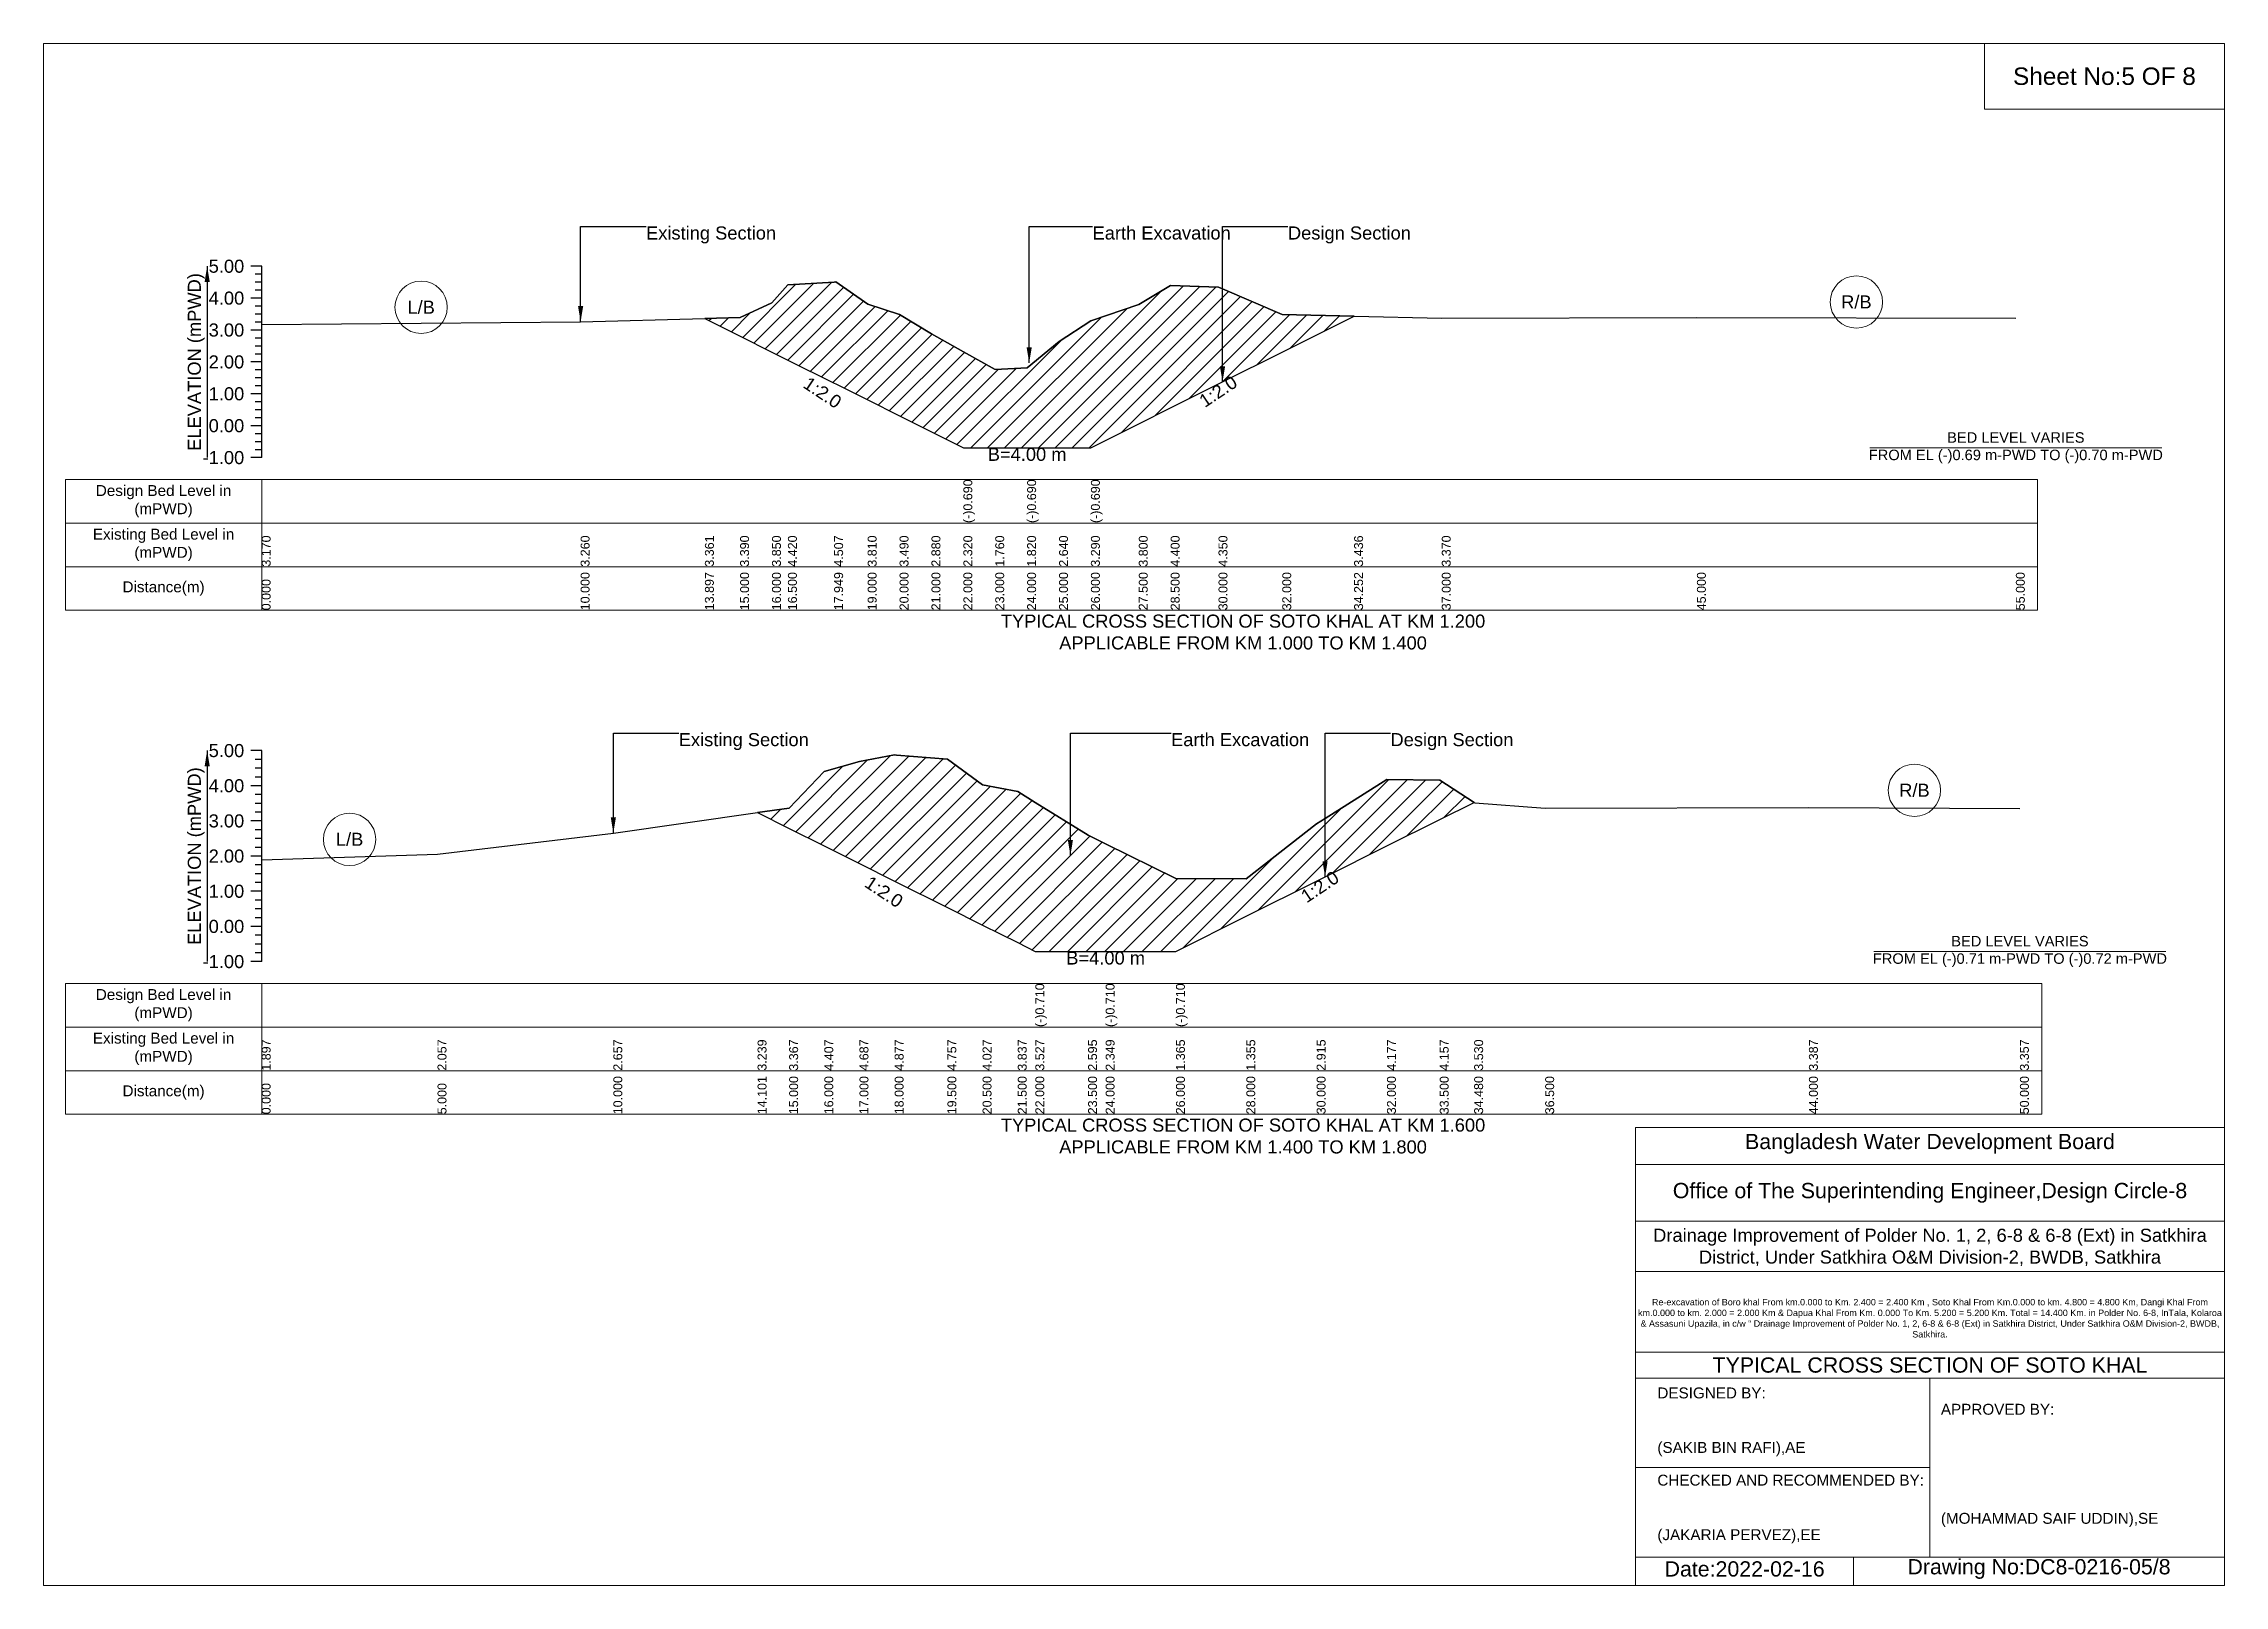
# Model space of a CAD drawing. Header units: inches. Extents: x 91000 to 408000, y -5656 to 0.
# Drawn here: x 140000 to 148000, y -5656 to 0 of the extents above; entities that cross this region are included whole.
import ezdxf

# ---------------------------------------------------------------- set-up
doc = ezdxf.new("R2010")
doc.units = ezdxf.units.IN
doc.header["$LTSCALE"] = 7
doc.header["$MEASUREMENT"] = 0
for name, color, linetype, lineweight in [('Cross section Data Border', 7, 'Continuous', 9), ('Cross Section Labels', 7, 'Continuous', 9), ('Existing_Bed_Level for Xsection', 7, 'Continuous', 25)]:
    doc.layers.add(name, color=color, linetype=linetype, lineweight=lineweight)
doc.styles.get("Standard").update_dxf_attribs({"font": 'arial.ttf'})
doc.dimstyles.get("Standard").update_dxf_attribs({"dimtxt": 45, "dimasz": 58, "dimexe": 0.18, "dimexo": 0.0625, "dimgap": 0.09, "dimtad": 0, "dimtih": 1, "dimtoh": 1, "dimdec": 4, "dimzin": 0, "dimdsep": 46, "dimtxsty": 'Standard', "dimcen": 0.09, "dimadec": 0, "dimazin": 0, "dimtfac": 1, "dimtdec": 4, "dimtofl": 0, "dimtmove": 0, "dimatfit": 3, "dimfxl": 1, "dimtolj": 1, "dimtzin": 0, "dimarcsym": 0})

msp = doc.modelspace()

# ---------------------------------------------------------------- texts
at = {"layer": 'Cross section Data Border', "char_height": 40, "width": 640, "attachment_point": 5}
for s, insert in [('Design Bed Level in (mPWD)', (140440, -1678.92)), ('Existing Bed Level in (mPWD)', (140440, -1838.92)), ('Distance(m)', (140440, -1998.92)), ('Design Bed Level in (mPWD)', (140440, -3527.795)), ('Existing Bed Level in (mPWD)', (140440, -3687.795)), ('Distance(m)', (140440, -3847.795))]:
    msp.add_mtext(s, dxfattribs=dict(at, insert=insert))
at = {"layer": 'Cross Section Labels'}
for s, insert, char_height, attachment_point in [('Sheet No:5 OF 8', (147560, -120), 64, 5), ('Existing Section', (142210, -670.67), 48, 1), ('Earth Excavation', (143848, -670.67), 48, 1), ('Design Section', (144564.73664, -670.67), 48, 1), ('L/B', (141385, -967.265), 48, 5), ('R/B', (146650, -947.96), 48, 5), ('BED LEVEL VARIES ^JFROM EL (-)0.69 m-PWD TO (-)0.70 m-PWD', (147235, -1482.65), 38.4, 5), ('B=4.00 m', (143608, -1482.65), 48, 2), ('TYPICAL CROSS SECTION OF SOTO KHAL AT KM 1.200^JAPPLICABLE FROM KM 1.000 TO KM 1.400', (144400, -2158.92), 48, 5), ('Existing Section', (142330, -2529.295), 48, 1), ('Earth Excavation', (144136, -2529.295), 48, 1), ('Design Section', (144940.94868, -2529.295), 48, 1), ('R/B', (146863, -2739.307), 48, 5), ('L/B', (141122.5, -2919.262), 48, 5), ('BED LEVEL VARIES ^JFROM EL (-)0.71 m-PWD TO (-)0.72 m-PWD', (147250, -3330.385), 38.4, 5), ('B=4.00 m', (143896, -3330.385), 48, 2), ('TYPICAL CROSS SECTION OF SOTO KHAL AT KM 1.600^JAPPLICABLE FROM KM 1.400 TO KM 1.800', (144400, -4007.795), 48, 5), ('Bangladesh Water Development Board', (146920, -4036), 56, 5), ('Office of The Superintending Engineer,Design Circle-8', (146920, -4216), 56, 5)]:
    msp.add_mtext(s, dxfattribs=dict(at, insert=insert, char_height=char_height, attachment_point=attachment_point))
at = {"layer": 'Cross Section Labels', "char_height": 48, "attachment_point": 2}
for insert, rotation in [((142870.7443, -1260.27215), 326.309932474), ((144295.48664, -1255.90668), 33.690067526), ((144668.69868, -3073.03566), 33.690067526), ((143096.28037, -3091.77519), 326.309932474)]:
    msp.add_mtext('1:2.0', dxfattribs=dict(at, insert=insert, rotation=rotation))
at = {"layer": 'Cross Section Labels'}
for s, insert, char_height, width, attachment_point in [('Drainage Improvement of Polder No. 1, 2, 6-8 & 6-8 (Ext) in Satkhira District, Under Satkhira O&M Division-2, BWDB, Satkhira', (146920, -4416), 48, 2240, 5), ('Re-excavation of Boro khal From km.0.000 to Km. 2.400 = 2.400 Km , Soto Khal From Km.0.000 to km. 4.800 = 4.800 Km, Dangi Khal From km.0.000 to km. 2.000 = 2.000 Km & Dapua Khal From Km. 0.000 To Km. 5.200 = 5.200 Km. Total = 14.400 Km. in Polder No. 6-8, InTala, Kolaroa & Assasuni Upazila, in c/w “ Drainage Improvement of Polder No. 1, 2, 6-8 & 6-8 (Ext) in Satkhira District, Under Satkhira O&M Division-2, BWDB, Satkhira.', (146920, -4676), 23.56497918, 2160, 5), ('TYPICAL CROSS SECTION OF SOTO KHAL', (146920, -4848), 56, 2240, 5), ('DESIGNED BY:^J^J^J(SAKIB BIN RAFI),AE', (145920, -5056), 40, 1120, 4), ('APPROVED BY:^J^J^J^J^J^J(MOHAMMAD SAIF UDDIN),SE', (146960, -5216), 40, 1120, 4), ('CHECKED AND RECOMMENDED BY:^J^J^J(JAKARIA PERVEZ),EE', (145920, -5376), 40, 1120, 4), ('Date:2022-02-16', (146240, -5596), 56, 1120, 5), ('Drawing No:DC8-0216-05/8', (147320, -5596), 56, 1760, 5)]:
    msp.add_mtext(s, dxfattribs=dict(at, insert=insert, char_height=char_height, width=width, attachment_point=attachment_point))
at = {"layer": 'Existing_Bed_Level for Xsection', "char_height": 48, "attachment_point": 6}
for s, insert in [('5.00', (140736, -816.92)), ('4.00', (140736, -933.92)), ('3.00', (140736, -1050.92)), ('2.00', (140736, -1167.92)), ('1.00', (140736, -1284.92)), ('0.00', (140736, -1401.92)), ('-1.00', (140736, -1518.92)), ('5.00', (140736, -2593.795)), ('4.00', (140736, -2722.795)), ('3.00', (140736, -2851.795)), ('2.00', (140736, -2980.795)), ('1.00', (140736, -3109.795)), ('0.00', (140736, -3238.795)), ('-1.00', (140736, -3367.795))]:
    msp.add_mtext(s, dxfattribs=dict(at, insert=insert))
at = {"layer": 'Existing_Bed_Level for Xsection', "rotation": 90}
for s, insert, char_height, attachment_point in [('ELEVATION (mPWD)', (140560, -1167.92), 48, 5), ('(-)0.690', (143374, -1758.92), 32.8, 1), ('(-)0.690', (143608, -1758.92), 32.8, 1), ('(-)0.690', (143842, -1758.92), 32.8, 1), ('3.170', (140800, -1918.92), 32.8, 1), ('3.260', (141970, -1918.92), 32.8, 1), ('3.361', (142425.98859, -1918.92), 32.8, 1), ('3.390', (142555, -1918.92), 32.8, 1), ('3.850', (142672, -1918.92), 32.8, 1), ('4.420', (142730.5, -1918.92), 32.8, 1), ('4.507', (142899.9943, -1918.92), 32.8, 1), ('3.810', (143023, -1918.92), 32.8, 1), ('3.490', (143140, -1918.92), 32.8, 1), ('2.880', (143257, -1918.92), 32.8, 1), ('2.320', (143374, -1918.92), 32.8, 1), ('1.760', (143491, -1918.92), 32.8, 1), ('1.820', (143608, -1918.92), 32.8, 1), ('2.640', (143725, -1918.92), 32.8, 1), ('3.290', (143842, -1918.92), 32.8, 1), ('3.800', (144017.5, -1918.92), 32.8, 1), ('4.400', (144134.5, -1918.92), 32.8, 1), ('4.350', (144310, -1918.92), 32.8, 1), ('3.436', (144807.47328, -1918.92), 32.8, 1), ('3.370', (145129, -1918.92), 32.8, 1), ('0.000', (140800, -2078.92), 32.8, 1), ('10.000', (141970, -2078.92), 32.8, 1), ('13.897', (142425.98859, -2078.92), 32.8, 1), ('15.000', (142555, -2078.92), 32.8, 1), ('16.000', (142672, -2078.92), 32.8, 1), ('16.500', (142730.5, -2078.92), 32.8, 1), ('17.949', (142899.9943, -2078.92), 32.8, 1), ('19.000', (143023, -2078.92), 32.8, 1), ('20.000', (143140, -2078.92), 32.8, 1), ('21.000', (143257, -2078.92), 32.8, 1), ('22.000', (143374, -2078.92), 32.8, 1), ('23.000', (143491, -2078.92), 32.8, 1), ('24.000', (143608, -2078.92), 32.8, 1), ('25.000', (143725, -2078.92), 32.8, 1), ('26.000', (143842, -2078.92), 32.8, 1), ('27.500', (144017.5, -2078.92), 32.8, 1), ('28.500', (144134.5, -2078.92), 32.8, 1), ('30.000', (144310, -2078.92), 32.8, 1), ('32.000', (144544, -2078.92), 32.8, 1), ('34.252', (144807.47328, -2078.92), 32.8, 1), ('37.000', (145129, -2078.92), 32.8, 1), ('45.000', (146065, -2078.92), 32.8, 1), ('55.000', (147235, -2078.92), 32.8, 1), ('ELEVATION (mPWD)', (140560, -2980.795), 48, 5), ('(-)0.710', (143638, -3607.795), 32.8, 1), ('(-)0.710', (143896, -3607.795), 32.8, 1), ('(-)0.710', (144154, -3607.795), 32.8, 1), ('1.897', (140800, -3767.795), 32.8, 1), ('2.057', (141445, -3767.795), 32.8, 1), ('2.657', (142090, -3767.795), 32.8, 1), ('3.239', (142619.06075, -3767.795), 32.8, 1), ('3.367', (142735, -3767.795), 32.8, 1), ('4.407', (142864, -3767.795), 32.8, 1), ('4.687', (142993, -3767.795), 32.8, 1), ('4.877', (143122, -3767.795), 32.8, 1), ('4.757', (143315.5, -3767.795), 32.8, 1), ('4.027', (143444.5, -3767.795), 32.8, 1), ('3.837', (143573.5, -3767.795), 32.8, 1), ('3.527', (143638, -3767.795), 32.8, 1), ('2.595', (143831.5, -3767.795), 32.8, 1), ('2.349', (143896, -3767.795), 32.8, 1), ('1.365', (144154, -3767.795), 32.8, 1), ('1.355', (144412, -3767.795), 32.8, 1), ('2.915', (144670, -3767.795), 32.8, 1), ('4.177', (144928, -3767.795), 32.8, 1), ('4.157', (145121.5, -3767.795), 32.8, 1), ('3.530', (145247.89737, -3767.795), 32.8, 1), ('3.387', (146476, -3767.795), 32.8, 1), ('3.357', (147250, -3767.795), 32.8, 1), ('0.000', (140800, -3927.795), 32.8, 1), ('5.000', (141445, -3927.795), 32.8, 1), ('10.000', (142090, -3927.795), 32.8, 1), ('14.101', (142619.06075, -3927.795), 32.8, 1), ('15.000', (142735, -3927.795), 32.8, 1), ('16.000', (142864, -3927.795), 32.8, 1), ('17.000', (142993, -3927.795), 32.8, 1), ('18.000', (143122, -3927.795), 32.8, 1), ('19.500', (143315.5, -3927.795), 32.8, 1), ('20.500', (143444.5, -3927.795), 32.8, 1), ('21.500', (143573.5, -3927.795), 32.8, 1), ('22.000', (143638, -3927.795), 32.8, 1), ('23.500', (143831.5, -3927.795), 32.8, 1), ('24.000', (143896, -3927.795), 32.8, 1), ('26.000', (144154, -3927.795), 32.8, 1), ('28.000', (144412, -3927.795), 32.8, 1), ('30.000', (144670, -3927.795), 32.8, 1), ('32.000', (144928, -3927.795), 32.8, 1), ('33.500', (145121.5, -3927.795), 32.8, 1), ('34.480', (145247.89737, -3927.795), 32.8, 1), ('36.500', (145508.5, -3927.795), 32.8, 1), ('44.000', (146476, -3927.795), 32.8, 1), ('50.000', (147250, -3927.795), 32.8, 1)]:
    msp.add_mtext(s, dxfattribs=dict(at, insert=insert, char_height=char_height, attachment_point=attachment_point))

# ---------------------------------------------------------------- hatches: boundary and pattern name
at = {"layer": 'Existing_Bed_Level for Xsection'}
h = msp.add_hatch(dxfattribs=at)
h.set_pattern_fill('ANSI31', color=256, scale=351, style=0)
h.paths.add_polyline_path([(142425.98859, -1008.6443), (142555, -1073.15), (142672, -1131.65), (142730.5, -1160.9), (142899.9943, -1245.64715), (142906, -1248.65), (143023, -1307.15), (143140, -1365.65), (143257, -1424.15), (143374, -1482.65), (143491, -1482.65), (143608, -1482.65), (143725, -1482.65), (143842, -1482.65), (144017.5, -1394.9), (144134.5, -1336.4), (144310, -1248.65), (144324.73664, -1241.28168), (144544, -1131.65), (144807.47328, -999.91336), (144544, -993.59), (144324.73664, -899.30676), (144310, -892.97), (144134.5, -887.12), (144017.5, -957.32), (143842, -1016.99), (143725, -1093.04), (143608, -1188.98), (143491, -1196), (143374, -1130.48), (143257, -1064.96), (143140, -993.59), (143023, -956.15), (142906, -874.25), (142899.9943, -874.61034), (142730.5, -884.78), (142672, -951.47), (142555, -1005.29)])
h = msp.add_hatch(dxfattribs=at)
h.set_pattern_fill('ANSI31', color=256, scale=387, style=0)
h.paths.add_polyline_path([(142619.06075, -2820.91537), (142735, -2878.885), (142864, -2943.385), (142993, -3007.885), (143122, -3072.385), (143128.53037, -3075.65019), (143315.5, -3169.135), (143444.5, -3233.635), (143573.5, -3298.135), (143638, -3330.385), (143831.5, -3330.385), (143896, -3330.385), (144154, -3330.385), (144412, -3201.385), (144670, -3072.385), (144700.94868, -3056.91066), (144928, -2943.385), (145121.5, -2846.635), (145247.89737, -2783.43632), (145121.5, -2702.542), (144928, -2699.962), (144700.94868, -2843.23138), (144670, -2862.76), (144412, -3064), (144154, -3062.71), (143896, -2935.774), (143831.5, -2904.04), (143638, -2783.8765), (143573.5, -2743.822), (143444.5, -2719.312), (143315.5, -2625.142), (143128.53037, -2610.18443), (143122, -2609.662), (142993, -2634.172), (142864, -2670.292), (142735, -2804.452)])

# ---------------------------------------------------------------- linework, layer by layer
at = {"layer": 'Cross section Data Border'}
for points in [[(140080, -1598.92), (147315, -1598.92), (147315, -2078.92), (140080, -2078.92)], [(140080, -3447.795), (147330, -3447.795), (147330, -3927.795), (140080, -3927.795)]]:
    msp.add_lwpolyline(points, close=True, dxfattribs=at)
for points in [[(140800, -1598.92), (140800, -2078.92)], [(140080, -1758.92), (147315, -1758.92)], [(140080, -1918.92), (147315, -1918.92)], [(140800, -3447.795), (140800, -3927.795)], [(140080, -3607.795), (147330, -3607.795)], [(140080, -3767.795), (147330, -3767.795)]]:
    msp.add_lwpolyline(points, dxfattribs=at)
at = {"layer": 'Cross Section Labels'}
for points in [[(140000, 0), (148000, 0), (148000, -5656), (140000, -5656)], [(147120, 0), (148000, 0), (148000, -240), (147120, -240)]]:
    msp.add_lwpolyline(points, close=True, dxfattribs=at)
for points in [[(146699.19427, -1482.65), (147770.80573, -1482.65)], [(146714.19427, -3330.385), (147785.80573, -3330.385)], [(145840, -5656), (145840, -3976), (148000, -3976)], [(145840, -4112), (148000, -4112)], [(145840, -4320), (148000, -4320)], [(145840, -4504), (148000, -4504)], [(145840, -4800), (148000, -4800)], [(145840, -4896), (148000, -4896)], [(146920, -4896), (146920, -5552)], [(145840, -5224), (146920, -5224)], [(145840, -5552), (148000, -5552)], [(146640, -5552), (146640, -5656)]]:
    msp.add_lwpolyline(points, dxfattribs=at)
for centre in [(141385, -967.265), (146650, -947.96), (146863, -2739.307), (141122.5, -2919.262)]:
    msp.add_circle(centre, 96, dxfattribs=at)
at = {"layer": 'Existing_Bed_Level for Xsection'}
for points in [[(140800, -816.92), (140760, -816.92)], [(140800, -846.17), (140776, -846.17)], [(140800, -875.42), (140776, -875.42)], [(140800, -1518.92), (140800, -1401.92), (140800, -1284.92), (140800, -1167.92), (140800, -1050.92), (140800, -933.92), (140800, -816.92)], [(140800, -1031.03), (141970, -1020.5), (142425.98859, -1008.6443), (142555, -1005.29), (142672, -951.47), (142730.5, -884.78), (142899.9943, -874.61034), (142906, -874.25), (143023, -956.15), (143140, -993.59), (143257, -1064.96), (143374, -1130.48), (143374, -1130.48), (143491, -1196), (143608, -1188.98), (143608, -1188.98), (143725, -1093.04), (143842, -1016.99), (143842, -1016.99), (144017.5, -957.32), (144134.5, -887.12), (144310, -892.97), (144324.73664, -899.30676), (144544, -993.59), (144807.47328, -999.91336), (145129, -1007.63), (146065, -1005.29), (147235, -1007.63)], [(140800, -933.92), (140760, -933.92)], [(140800, -904.67), (140776, -904.67)], [(140800, -963.17), (140776, -963.17)], [(140800, -992.42), (140776, -992.42)], [(140800, -1021.67), (140776, -1021.67)], [(140800, -1050.92), (140760, -1050.92)], [(140800, -1080.17), (140776, -1080.17)], [(140800, -1109.42), (140776, -1109.42)], [(140800, -1167.92), (140760, -1167.92)], [(140800, -1138.67), (140776, -1138.67)], [(140800, -1197.17), (140776, -1197.17)], [(140800, -1226.42), (140776, -1226.42)], [(140800, -1255.67), (140776, -1255.67)], [(140800, -1284.92), (140760, -1284.92)], [(140800, -1314.17), (140776, -1314.17)], [(140800, -1343.42), (140776, -1343.42)], [(140800, -1401.92), (140760, -1401.92)], [(140800, -1372.67), (140776, -1372.67)], [(140800, -1431.17), (140776, -1431.17)], [(140800, -1518.92), (140760, -1518.92)], [(140800, -1460.42), (140776, -1460.42)], [(140800, -1489.67), (140776, -1489.67)], [(140800, -2593.795), (140760, -2593.795)], [(140800, -2626.045), (140776, -2626.045)], [(140800, -3367.795), (140800, -3238.795), (140800, -3109.795), (140800, -2980.795), (140800, -2851.795), (140800, -2722.795), (140800, -2593.795)], [(140800, -2994.082), (141445, -2973.442), (142090, -2896.042), (142619.06075, -2820.91537), (142735, -2804.452), (142864, -2670.292), (142993, -2634.172), (143122, -2609.662), (143128.53037, -2610.18443), (143315.5, -2625.142), (143444.5, -2719.312), (143573.5, -2743.822), (143638, -2783.8765), (143638, -2783.8765), (143831.5, -2904.04), (143896, -2935.774), (143896, -2935.774), (144154, -3062.71), (144154, -3062.71), (144412, -3064), (144670, -2862.76), (144700.94868, -2843.23138), (144928, -2699.962), (145121.5, -2702.542), (145247.89737, -2783.43632), (145250.5, -2785.102), (145508.5, -2804.452), (146476, -2801.872), (147250, -2805.742)], [(140800, -2658.295), (140776, -2658.295)], [(140800, -2690.545), (140776, -2690.545)], [(140800, -2722.795), (140760, -2722.795)], [(140800, -2755.045), (140776, -2755.045)], [(140800, -2787.295), (140776, -2787.295)], [(140800, -2851.795), (140760, -2851.795)], [(140800, -2819.545), (140776, -2819.545)], [(140800, -2884.045), (140776, -2884.045)], [(140800, -2916.295), (140776, -2916.295)], [(140800, -2948.545), (140776, -2948.545)], [(140800, -2980.795), (140760, -2980.795)], [(140800, -3013.045), (140776, -3013.045)], [(140800, -3109.795), (140760, -3109.795)], [(140800, -3045.295), (140776, -3045.295)], [(140800, -3077.545), (140776, -3077.545)], [(140800, -3142.045), (140776, -3142.045)], [(140800, -3174.295), (140776, -3174.295)], [(140800, -3238.795), (140760, -3238.795)], [(140800, -3206.545), (140776, -3206.545)], [(140800, -3271.045), (140776, -3271.045)], [(140800, -3303.295), (140776, -3303.295)], [(140800, -3335.545), (140776, -3335.545)], [(140800, -3367.795), (140760, -3367.795)]]:
    msp.add_lwpolyline(points, dxfattribs=at)
for points in [[(142425.98859, -1008.6443), (142425.98859, -1008.6443), (142555, -1073.15), (142672, -1131.65), (142730.5, -1160.9), (142899.9943, -1245.64715), (142906, -1248.65), (143023, -1307.15), (143140, -1365.65), (143257, -1424.15), (143374, -1482.65), (143374, -1482.65), (143491, -1482.65), (143608, -1482.65), (143608, -1482.65), (143725, -1482.65), (143842, -1482.65), (143842, -1482.65), (144017.5, -1394.9), (144134.5, -1336.4), (144310, -1248.65), (144324.73664, -1241.28168), (144544, -1131.65), (144807.47328, -999.91336), (144544, -993.59), (144324.73664, -899.30676), (144310, -892.97), (144134.5, -887.12), (144017.5, -957.32), (143842, -1016.99), (143842, -1016.99), (143725, -1093.04), (143608, -1188.98), (143608, -1188.98), (143491, -1196), (143374, -1130.48), (143374, -1130.48), (143257, -1064.96), (143140, -993.59), (143023, -956.15), (142906, -874.25), (142899.9943, -874.61034), (142730.5, -884.78), (142672, -951.47), (142555, -1005.29), (142425.98859, -1008.6443)], [(142619.06075, -2820.91537), (142619.06075, -2820.91537), (142735, -2878.885), (142864, -2943.385), (142993, -3007.885), (143122, -3072.385), (143128.53037, -3075.65019), (143315.5, -3169.135), (143444.5, -3233.635), (143573.5, -3298.135), (143638, -3330.385), (143638, -3330.385), (143831.5, -3330.385), (143896, -3330.385), (143896, -3330.385), (144154, -3330.385), (144154, -3330.385), (144412, -3201.385), (144670, -3072.385), (144700.94868, -3056.91066), (144928, -2943.385), (145121.5, -2846.635), (145247.89737, -2783.43632), (145121.5, -2702.542), (144928, -2699.962), (144700.94868, -2843.23138), (144670, -2862.76), (144412, -3064), (144154, -3062.71), (144154, -3062.71), (143896, -2935.774), (143896, -2935.774), (143831.5, -2904.04), (143638, -2783.8765), (143638, -2783.8765), (143573.5, -2743.822), (143444.5, -2719.312), (143315.5, -2625.142), (143128.53037, -2610.18443), (143122, -2609.662), (142993, -2634.172), (142864, -2670.292), (142735, -2804.452), (142619.06075, -2820.91537)]]:
    msp.add_lwpolyline(points, close=True, dxfattribs=at)

msp.set_redraw_order([(e.dxf.handle, doc.entitydb.next_handle()) for e in msp.query("TEXT MTEXT ATTDEF DIMENSION ARC_DIMENSION")])  # texts and dimensions are drawn at this point

# ---------------------------------------------------------------- leaders
at = {"layer": 'Cross Section Labels', "annotation_type": 0, "has_hookline": 1, "hookline_direction": 0}
for points, text_width in [([(141970, -1020.5), (141970, -670.67), (142209.91, -670.67)], 467.16508), ([(143615.47994, -1171.5708), (143615.47994, -670.67), (143847.91, -670.67)], 496.99318), ([(144324.73664, -1241.28168), (144324.73664, -670.67), (144564.64664, -670.67)], 441.23329), ([(142090, -2896.042), (142090, -2529.295), (142329.91, -2529.295)], 467.16508), ([(143766.68146, -2978.79034), (143766.68146, -2529.295), (144135.91, -2529.295)], 496.99318), ([(144700.94868, -3056.91066), (144700.94868, -2529.295), (144940.85868, -2529.295)], 441.23329)]:
    msp.add_leader(points, dimstyle='Standard', override={"dimasz": 57.6}, dxfattribs=dict(at, text_width=text_width))
at = {"layer": 'Existing_Bed_Level for Xsection'}
for points in [[(140600, -816.92), (140600, -1518.92)], [(140600, -2593.795), (140600, -3367.795)]]:
    msp.add_leader(points, dimstyle='Standard', override={"dimasz": 57.6}, dxfattribs=at)

doc.saveas('drawing.dxf')
